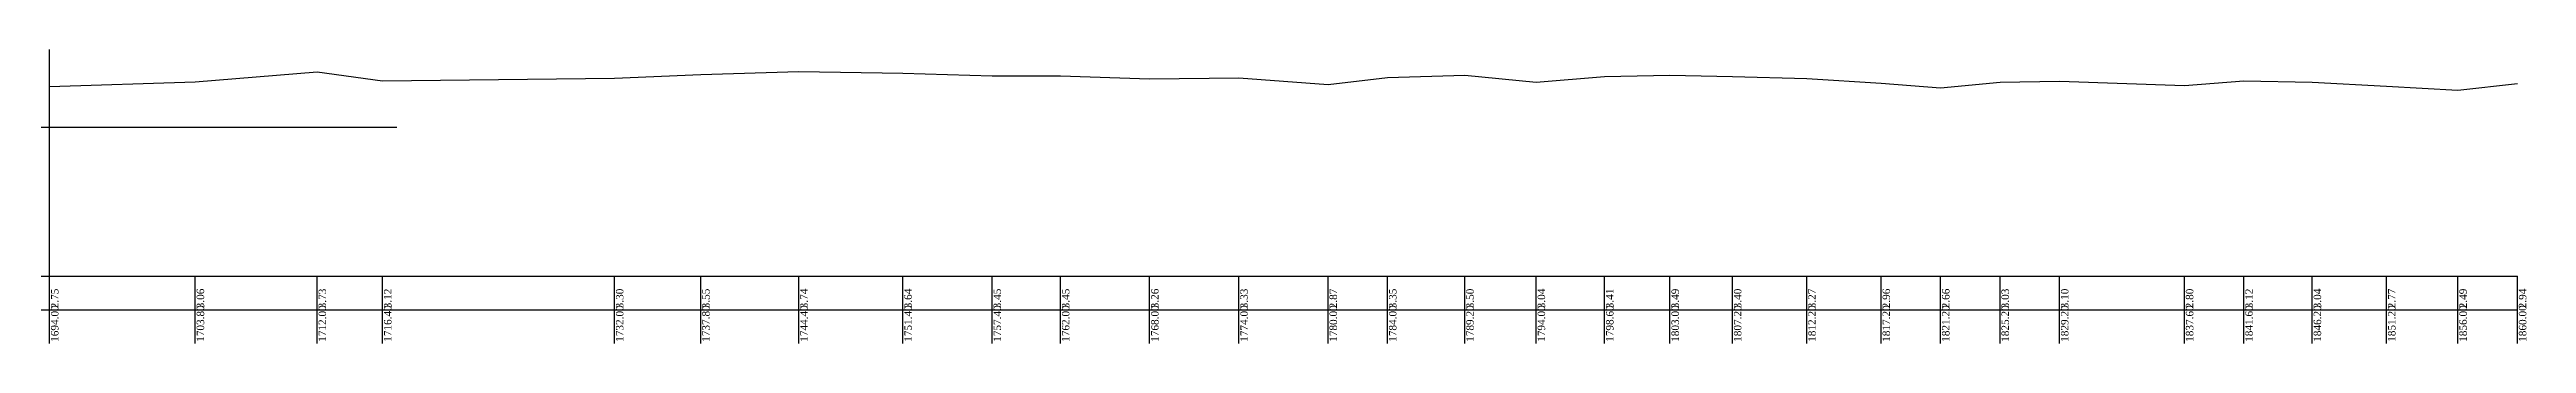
# Model space of a CAD drawing. Header units: metres. Extents: x -148477 to 168932, y -55673 to -2736.
# Drawn here: x 17232.2 to 17398.8, y -15814.9 to -15795.2 of the extents above; entities that cross this region are included whole.
import ezdxf

# ---------------------------------------------------------------- set-up
doc = ezdxf.new("R2010")
doc.units = ezdxf.units.M
doc.styles.add('liza', font='times.ttf', dxfattribs={"height": 2})

msp = doc.modelspace()

# ---------------------------------------------------------------- texts
at = {"color": 6, "linetype": 'Continuous', "lineweight": -3, "ltscale": 0.5, "char_height": 0.5, "width": 2.15, "attachment_point": 1, "rotation": 90, "style": 'liza'}
for s, insert in [('2.75', (17232.2943, -15812.5626)), ('3.06', (17242.0943, -15812.5626)), ('3.73', (17250.2943, -15812.5626)), ('3.12', (17254.6943, -15812.5626)), ('3.30', (17270.2943, -15812.5626)), ('3.55', (17276.0943, -15812.5626)), ('3.74', (17282.6943, -15812.5626)), ('3.64', (17289.6943, -15812.5626)), ('3.45', (17295.6943, -15812.5626)), ('3.45', (17300.2943, -15812.5626)), ('3.26', (17306.2943, -15812.5626)), ('3.33', (17312.2943, -15812.5626)), ('2.87', (17318.2943, -15812.5626)), ('3.35', (17322.2943, -15812.5626)), ('3.50', (17327.4943, -15812.5626)), ('3.04', (17332.2943, -15812.5626)), ('3.41', (17336.8943, -15812.5626)), ('3.49', (17341.2943, -15812.5626)), ('3.40', (17345.4943, -15812.5626)), ('3.27', (17350.4943, -15812.5626)), ('2.96', (17355.4943, -15812.5626)), ('2.66', (17359.4943, -15812.5626)), ('3.03', (17363.4943, -15812.5626)), ('3.10', (17367.4943, -15812.5626)), ('2.80', (17375.8943, -15812.5626)), ('3.12', (17379.8943, -15812.5626)), ('3.04', (17384.4943, -15812.5626)), ('2.77', (17389.4943, -15812.5626)), ('2.49', (17394.2943, -15812.5626)), ('2.94', (17398.2943, -15812.5626)), ('1694.00', (17232.2943, -15814.8126)), ('1703.80', (17242.0943, -15814.8126)), ('1712.00', (17250.2943, -15814.8126)), ('1716.40', (17254.6943, -15814.8126)), ('1732.00', (17270.2943, -15814.8126)), ('1737.80', (17276.0943, -15814.8126)), ('1744.40', (17282.6943, -15814.8126)), ('1751.40', (17289.6943, -15814.8126)), ('1757.40', (17295.6943, -15814.8126)), ('1762.00', (17300.2943, -15814.8126)), ('1768.00', (17306.2943, -15814.8126)), ('1774.00', (17312.2943, -15814.8126)), ('1780.00', (17318.2943, -15814.8126)), ('1784.00', (17322.2943, -15814.8126)), ('1789.20', (17327.4943, -15814.8126)), ('1794.00', (17332.2943, -15814.8126)), ('1798.60', (17336.8943, -15814.8126)), ('1803.00', (17341.2943, -15814.8126)), ('1807.20', (17345.4943, -15814.8126)), ('1812.20', (17350.4943, -15814.8126)), ('1817.20', (17355.4943, -15814.8126)), ('1821.20', (17359.4943, -15814.8126)), ('1825.20', (17363.4943, -15814.8126)), ('1829.20', (17367.4943, -15814.8126)), ('1837.60', (17375.8943, -15814.8126)), ('1841.60', (17379.8943, -15814.8126)), ('1846.20', (17384.4943, -15814.8126)), ('1851.20', (17389.4943, -15814.8126)), ('1856.00', (17394.2943, -15814.8126)), ('1860.00', (17398.2943, -15814.8126))]:
    msp.add_mtext(s, dxfattribs=dict(at, insert=insert))

# ---------------------------------------------------------------- linework, layer by layer
at = {"color": 4, "linetype": 'Continuous', "lineweight": -3, "ltscale": 0.5}
for p, q in [((17232.1943, -15810.4126), (17232.1943, -15795.1992)), ((15533.1943, -15800.4126), (17255.5536, -15800.4126))]:
    msp.add_line(p, q, dxfattribs=at)
at = {"color": 6, "linetype": 'Continuous', "lineweight": -3, "ltscale": 0.5}
for p, q in [((15533.1943, -15810.4126), (17398.1943, -15810.4126)), ((17232.1943, -15814.9126), (17232.1943, -15810.4126)), ((17241.9943, -15814.9126), (17241.9943, -15810.4126)), ((17250.1943, -15814.9126), (17250.1943, -15810.4126)), ((17254.5943, -15814.9126), (17254.5943, -15810.4126)), ((17270.1943, -15814.9126), (17270.1943, -15810.4126)), ((17275.9943, -15814.9126), (17275.9943, -15810.4126)), ((17282.5943, -15814.9126), (17282.5943, -15810.4126)), ((17289.5943, -15814.9126), (17289.5943, -15810.4126)), ((17295.5943, -15814.9126), (17295.5943, -15810.4126)), ((17300.1943, -15814.9126), (17300.1943, -15810.4126)), ((17306.1943, -15814.9126), (17306.1943, -15810.4126)), ((17312.1943, -15814.9126), (17312.1943, -15810.4126)), ((17318.1943, -15814.9126), (17318.1943, -15810.4126)), ((17322.1943, -15814.9126), (17322.1943, -15810.4126)), ((17327.3943, -15814.9126), (17327.3943, -15810.4126)), ((17332.1943, -15814.9126), (17332.1943, -15810.4126)), ((17336.7943, -15814.9126), (17336.7943, -15810.4126)), ((17341.1943, -15814.9126), (17341.1943, -15810.4126)), ((17345.3943, -15814.9126), (17345.3943, -15810.4126)), ((17350.3943, -15814.9126), (17350.3943, -15810.4126)), ((17355.3943, -15814.9126), (17355.3943, -15810.4126)), ((17359.3943, -15814.9126), (17359.3943, -15810.4126)), ((17363.3943, -15814.9126), (17363.3943, -15810.4126)), ((17367.3943, -15814.9126), (17367.3943, -15810.4126)), ((17375.7943, -15814.9126), (17375.7943, -15810.4126)), ((17379.7943, -15814.9126), (17379.7943, -15810.4126)), ((17384.3943, -15814.9126), (17384.3943, -15810.4126)), ((17389.3943, -15814.9126), (17389.3943, -15810.4126)), ((17394.1943, -15814.9126), (17394.1943, -15810.4126)), ((17398.1943, -15814.9126), (17398.1943, -15810.4126)), ((15533.1943, -15812.6626), (17398.1943, -15812.6626))]:
    msp.add_line(p, q, dxfattribs=at)
at = {"color": 2, "linetype": 'Continuous', "lineweight": -3, "ltscale": 0.5}
msp.add_lwpolyline([(17232.1943, -15797.6626), (17241.9943, -15797.3526), (17250.1943, -15796.6826), (17254.5943, -15797.2926), (17270.1943, -15797.1126), (17275.9943, -15796.8626), (17282.5943, -15796.6726), (17289.5943, -15796.7726), (17295.5943, -15796.9626), (17300.1943, -15796.9626), (17306.1943, -15797.1526), (17312.1943, -15797.0826), (17318.1943, -15797.5426), (17322.1943, -15797.0626), (17327.3943, -15796.9126), (17332.1943, -15797.3726), (17336.7943, -15797.0026), (17341.1943, -15796.9226), (17345.3943, -15797.0126), (17350.3943, -15797.1426), (17355.3943, -15797.4526), (17359.3943, -15797.7526), (17363.3943, -15797.3826), (17367.3943, -15797.3126), (17375.7943, -15797.6126), (17379.7943, -15797.2926), (17384.3943, -15797.3726), (17389.3943, -15797.6426), (17394.1943, -15797.9226), (17398.1943, -15797.4726)], dxfattribs=at)

msp.set_redraw_order([(e.dxf.handle, doc.entitydb.next_handle()) for e in msp.query("TEXT MTEXT ATTDEF DIMENSION ARC_DIMENSION")])  # texts and dimensions are drawn at this point

doc.saveas('drawing.dxf')
